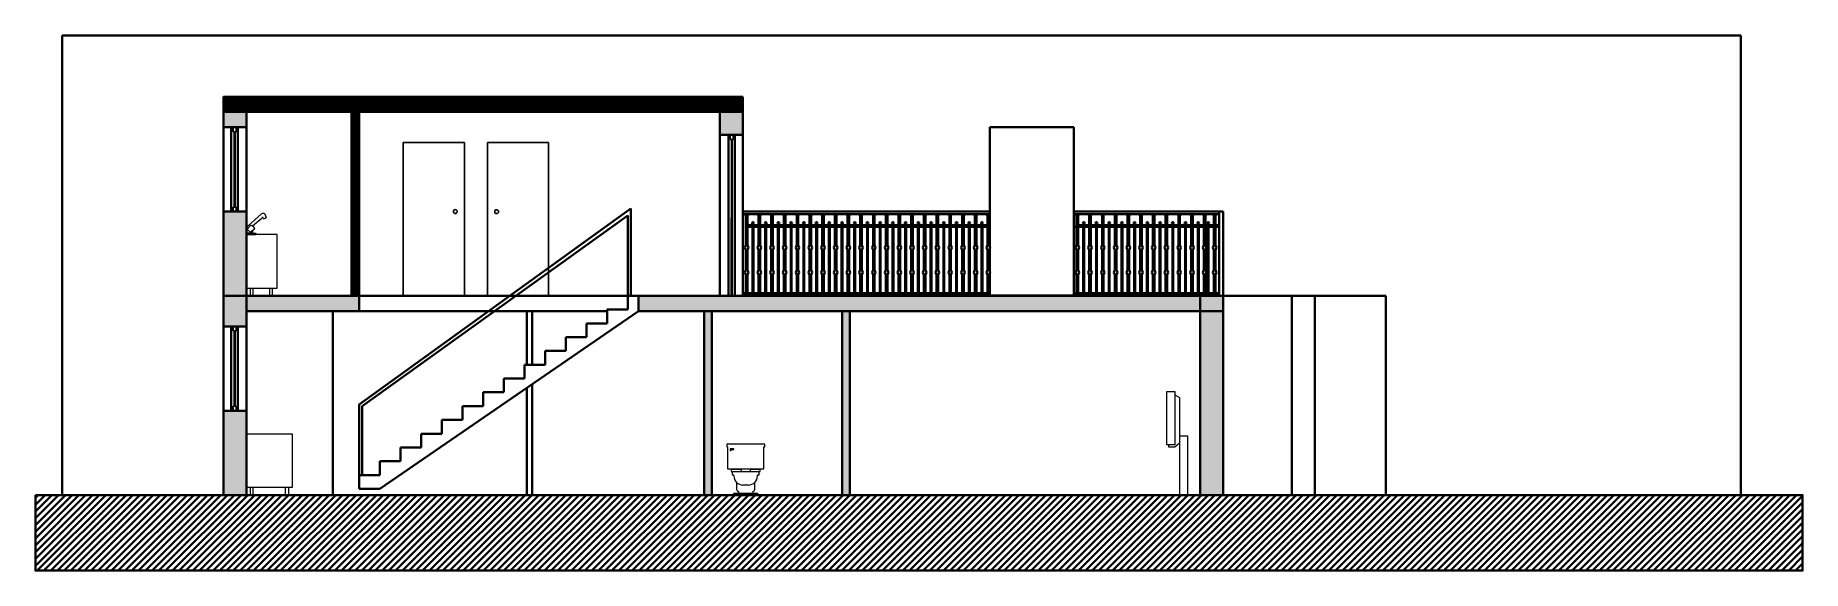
# Model space of a CAD drawing. Header units: inches. Extents: x -422522 to 22891, y -2973 to 414515.
# Drawn here: x 19571 to 21881, y 8225 to 8923 of the extents above; entities that cross this region are included whole.
import ezdxf

# ---------------------------------------------------------------- set-up
doc = ezdxf.new("R2010")
doc.units = ezdxf.units.IN
doc.header["$MEASUREMENT"] = 0
doc.layers.get('0').update_dxf_attribs({"lineweight": 40})
doc.layers.add('ARREDAMENTO', color=8, linetype='Continuous', lineweight=13)
doc.layers.add('INFISSI', color=4, linetype='Continuous')
doc.layers.add('ringhiera', color=251, linetype='Continuous')
doc.styles.add('ARCH', font='txt')

# ---------------------------------------------------------------- blocks, each defined once
blk = doc.blocks.new('15FTOI06')
for p, q in [((10.5, 28), (-10.5, 28)), ((-10.5, 28), (-10.5, 26.5)), ((-10.5, 26.5), (-10, 26.5)), ((-10, 26.5), (-10, 14.5)), ((-8.5, 25.5), (-8.5, 24.5)), ((-6.5, 25.5), (-8.5, 25.5)), ((-8.5, 24.5), (-8, 24.5)), ((-8, 24.5), (-8, 25)), ((-8, 25), (-6.5, 25)), ((-6.5, 25), (-6.5, 25.5)), ((10, 14.5), (10, 26.5)), ((10, 26.5), (10.5, 26.5)), ((10.5, 26.5), (10.5, 28)), ((-10, 14.5), (10, 14.5)), ((-8, 14), (-8, 13)), ((-2.5, 14), (-8, 14)), ((-8, 13), (8, 13)), ((-7.5, 13), (-7.5, 11.5)), ((-6.5, 11), (-7, 11)), ((-6.5, 10.5), (-6.5, 11)), ((-2.5, 14), (-2.5, 13)), ((8, 14), (2.5, 14)), ((2.5, 14), (2.5, 13)), ((6.5, 10.5), (6.5, 11)), ((7, 11), (6.5, 11)), ((7.5, 11.5), (7.5, 13)), ((8, 13), (8, 14)), ((-6.5, 0), (-6.5, 1)), ((-6.5, 1), (6.5, 1)), ((-5, 6.93), (-5, 3)), ((-4, 2), (-4, 1)), ((1.5, 5.5), (-1.5, 5.5)), ((4, 2), (4, 1)), ((5, 3), (5, 6.93)), ((6.5, 1), (6.5, 0))]:
    blk.add_line(p, q)
for centre, radius, start, end in [((-7, 11.5), 0.5, 180, 270), ((-1.5, 10.5), 5, 180, 270), ((1.5, 10.5), 5, 270, 0), ((7, 11.5), 0.5, 270, 0), ((-4, 3), 1, 180, 270), ((4, 3), 1, 270, 0)]:
    blk.add_arc(centre, radius, start, end)
at = {"style": 'ARCH', "flags": 3}
blk.add_attdef('ITEM', (-10.5, -9), '', height=6, dxfattribs=at)
blk = doc.blocks.new('7-rob-elev')
for p, q in [((19.9, 26.9), (2.3, 11.4)), ((24.7, 25.6), (26, 21.8)), ((0, 8), (0, 2)), ((0, 2), (0, 0)), ((8.4, 2), (0, 2)), ((0, 0), (12.5, 0)), ((1, 7.1), (5.7, 12.3)), ((1, 10.3), (2.3, 11.4)), ((1, 7.1), (4.9, 3.1)), ((4.9, 3.1), (10.6, 7.4)), ((5.7, 12.3), (8.3, 11.1)), ((8, 11.2), (20.4, 22)), ((8.3, 11.1), (10.2, 8.7)), ((8.4, 2), (8.3, 5.7)), ((8.4, 2), (12.5, 2)), ((10.2, 8.7), (10.6, 7.4)), ((12.5, 2), (12.5, 0)), ((22, 21.6), (22.5, 20.5)), ((22.5, 20.5), (26, 21.8))]:
    blk.add_line(p, q)
for centre, radius, start, end in [((21.9, 24.6), 3, 19.115, 131.3547), ((3, 8), 3, 131.4831, 180), ((21.1, 21.3), 1, 21.5008, 131.0519)]:
    blk.add_arc(centre, radius, start, end)
blk = doc.blocks.new('scale')
for p, q in [((20333.1, 8697.5), (19978.1, 8441.5)), ((20329.1, 8688.5), (19982.1, 8439.4)), ((20329.1, 8583.5), (20329.1, 8688.5)), ((20333.1, 8583.5), (20333.1, 8697.5)), ((20329.1, 8583.5), (20329.1, 8565.5)), ((20343.1, 8583.5), (20343.1, 8563.5)), ((20005.1, 8331.5), (20343.1, 8563.5)), ((20302.1, 8547.5), (20275.1, 8547.5)), ((20275.1, 8547.5), (20275.1, 8529.5)), ((20329.1, 8565.5), (20302.1, 8565.5)), ((20302.1, 8565.5), (20302.1, 8547.5)), ((20275.1, 8529.5), (20248.1, 8529.5)), ((20248.1, 8529.5), (20248.1, 8511.5)), ((20248.1, 8511.5), (20221.1, 8511.5)), ((20221.1, 8511.5), (20221.1, 8493.5)), ((20221.1, 8493.5), (20194.1, 8493.5)), ((20194.1, 8493.5), (20194.1, 8475.5)), ((20167.1, 8457.5), (20140.1, 8457.5)), ((20140.1, 8457.5), (20140.1, 8439.5)), ((20194.1, 8475.5), (20167.1, 8475.5)), ((20167.1, 8475.5), (20167.1, 8457.5)), ((19978.1, 8331.5), (19978.1, 8441.5)), ((19982.1, 8349.5), (19982.1, 8439.4)), ((20140.1, 8439.5), (20113.1, 8439.5)), ((20113.1, 8439.5), (20113.1, 8421.5)), ((20113.1, 8421.5), (20086.1, 8421.5)), ((20086.1, 8421.5), (20086.1, 8403.5)), ((20059.1, 8385.5), (20032.1, 8385.5)), ((20032.1, 8385.5), (20032.1, 8367.5)), ((20086.1, 8403.5), (20059.1, 8403.5)), ((20059.1, 8403.5), (20059.1, 8385.5)), ((20032.1, 8367.5), (20005.1, 8367.5)), ((20005.1, 8367.5), (20005.1, 8349.5)), ((20005.1, 8349.5), (19978.1, 8349.5)), ((19978.1, 8349.5), (19978.1, 8331.5)), ((19978.1, 8331.5), (20005.1, 8331.5))]:
    blk.add_line(p, q)

msp = doc.modelspace()

# ---------------------------------------------------------------- hatches: boundary and pattern name
h = msp.add_hatch()
h.set_pattern_fill('ANSI31', color=0)
h.paths.add_polyline_path([(20496.04899, 8843.45583), (19817.32714, 8843.45583), (19817.32714, 8823.45583), (20496.04899, 8823.45583)])
h.paths.add_polyline_path([(19994.78444, 8823.45583), (19984.78444, 8823.45583), (19984.78444, 8583.45583), (19994.78444, 8583.45583)])
h = msp.add_hatch(color=0)
h.dxf.hatch_style = 1
h.paths.add_polyline_path([(20496.04899, 8823.45583), (20466.04899, 8823.45583), (20466.04899, 8793.45583), (20496.04899, 8793.45583)])
h.paths.add_polyline_path([(19847.32714, 8693.45583), (19817.32714, 8693.45583), (19817.32714, 8583.45583), (19847.32714, 8583.45583), (19847.32714, 8593.45583)])
h.paths.add_polyline_path([(19847.32714, 8823.45583), (19817.32714, 8823.45583), (19817.32714, 8803.45583), (19847.32714, 8803.45583)])
h.paths.add_polyline_path([(19847.32714, 8583.45583), (19817.32714, 8583.45583), (19817.32714, 8543.45583), (19847.32714, 8543.45583)])
h.paths.add_polyline_path([(19847.32714, 8433.45583), (19817.32714, 8433.45583), (19817.32714, 8323.45583), (19847.32714, 8323.45583)])
h = msp.add_hatch(color=0)
h.dxf.hatch_style = 1
h.paths.add_polyline_path([(19994.78444, 8583.45583), (19984.78444, 8583.45583), (19978.10294, 8583.45583), (19847.32714, 8583.45583), (19847.32714, 8563.45583), (19994.78444, 8563.45583)])
h.paths.add_polyline_path([(21093.88173, 8583.45583), (20359.7655, 8583.45583), (20359.7655, 8563.45583), (21093.88173, 8563.45583)])
h.paths.add_polyline_path([(20455.62688, 8563.45583), (20445.6829, 8563.45583), (20445.6829, 8323.45583), (20455.62688, 8323.45583)])
h.paths.add_polyline_path([(20635.81155, 8563.45583), (20625.86758, 8563.45583), (20625.86758, 8323.45583), (20635.81155, 8323.45583)])
h.paths.add_polyline_path([(21123.88173, 8583.45583), (21093.88173, 8583.45583), (21093.88173, 8563.45583), (21123.88173, 8563.45583)])
h.paths.add_polyline_path([(21123.88173, 8563.45583), (21093.88173, 8563.45583), (21093.88173, 8323.45583), (21123.88173, 8323.45583)])
h = msp.add_hatch()
h.set_pattern_fill('ANSI31', color=0, scale=50)
h.paths.add_polyline_path([(21881.32327, 8323.45583), (19571.44787, 8323.45583), (19571.44787, 8224.77064), (21881.32327, 8224.77064)])

# ---------------------------------------------------------------- linework, layer by layer
for p, q in [((19606.36491, 8323.45583), (19606.36491, 8923.45583)), ((19606.36491, 8923.45583), (21800.45851, 8923.45583)), ((21800.45851, 8923.45583), (21800.45851, 8323.45583)), ((19817.32714, 8823.45583), (19817.32714, 8843.45583)), ((19817.32714, 8843.45583), (20496.04899, 8843.45583)), ((20496.04899, 8843.45583), (20496.04899, 8823.45583)), ((19817.32714, 8323.45583), (19817.32714, 8823.45583)), ((19817.32714, 8583.45583), (19817.32714, 8823.45583)), ((19817.32714, 8823.45583), (20496.04899, 8823.45583)), ((19817.32714, 8693.45583), (19817.32714, 8803.45583)), ((19817.32714, 8803.45583), (19847.32714, 8803.45583)), ((19847.32714, 8323.45583), (19847.32714, 8823.45583)), ((19984.78444, 8583.45583), (19984.78444, 8823.45583)), ((19994.78444, 8583.45583), (19994.78444, 8823.45583)), ((20466.04899, 8823.45583), (20466.04899, 8583.45583)), ((20496.04899, 8583.65471), (20496.04899, 8823.45583)), ((20819.08708, 8693.6366), (20819.08708, 8803.6366)), ((20819.08708, 8803.6366), (20928.84721, 8803.6366)), ((20928.84721, 8693.65471), (20928.84721, 8803.6366)), ((20466.04899, 8583.45583), (20466.04899, 8793.45583)), ((20466.04899, 8793.45583), (20496.04899, 8793.45583)), ((20481.04899, 8793.45583), (20476.04899, 8793.45583)), ((19847.32714, 8693.45583), (19817.32714, 8693.45583)), ((19847.32714, 8583.45583), (19847.32714, 8693.45583)), ((20496.04899, 8583.65471), (20496.04899, 8693.65471)), ((20819.08708, 8693.6546), (20496.04899, 8693.6546)), ((20819.3666, 8690.03687), (20496.04899, 8690.03687)), ((20499.9837, 8688.29216), (20499.9837, 8649.69799)), ((20502.14109, 8688.29216), (20502.14109, 8649.69799)), ((20516.61201, 8688.29216), (20516.61201, 8649.69799)), ((20518.76941, 8688.29216), (20518.76941, 8649.69799)), ((20533.24033, 8688.29216), (20533.24033, 8649.69799)), ((20535.39772, 8688.29216), (20535.39772, 8649.69799)), ((20549.86864, 8688.29216), (20549.86864, 8649.69799)), ((20552.02604, 8688.29216), (20552.02604, 8649.69799)), ((20566.49696, 8688.29216), (20566.49696, 8649.69799)), ((20568.65435, 8688.29216), (20568.65435, 8649.69799)), ((20583.12527, 8688.29216), (20583.12527, 8649.69799)), ((20585.28267, 8688.29216), (20585.28267, 8649.69799)), ((20599.75359, 8688.29216), (20599.75359, 8649.69799)), ((20601.91099, 8688.29216), (20601.91099, 8649.69799)), ((20616.3819, 8688.29216), (20616.3819, 8649.69799)), ((20618.5393, 8688.29216), (20618.5393, 8649.69799)), ((20633.01022, 8688.29216), (20633.01022, 8649.69799)), ((20635.16762, 8688.29216), (20635.16762, 8649.69799)), ((20649.63853, 8688.29216), (20649.63853, 8649.69799)), ((20651.79593, 8688.29216), (20651.79593, 8649.69799)), ((20666.26685, 8688.29216), (20666.26685, 8649.69799)), ((20668.42425, 8688.29216), (20668.42425, 8649.69799)), ((20682.89516, 8688.29216), (20682.89516, 8649.69799)), ((20685.05256, 8688.29216), (20685.05256, 8649.69799)), ((20699.52348, 8688.29216), (20699.52348, 8649.69799)), ((20701.68088, 8688.29216), (20701.68088, 8649.69799)), ((20716.15179, 8688.29216), (20716.15179, 8649.69799)), ((20716.15179, 8688.29216), (20716.15179, 8649.69799)), ((20718.30919, 8688.29216), (20718.30919, 8649.69799)), ((20718.30919, 8688.29216), (20718.30919, 8649.69799)), ((20732.78011, 8688.29216), (20732.78011, 8649.69799)), ((20734.93751, 8688.29216), (20734.93751, 8649.69799)), ((20749.40842, 8688.29216), (20749.40842, 8649.69799)), ((20751.56582, 8688.29216), (20751.56582, 8649.69799)), ((20766.03674, 8688.29216), (20766.03674, 8649.69799)), ((20768.19414, 8688.29216), (20768.19414, 8649.69799)), ((20782.66505, 8688.29216), (20782.66505, 8649.69799)), ((20784.82245, 8688.29216), (20784.82245, 8649.69799)), ((20799.29337, 8688.29216), (20799.29337, 8649.69799)), ((20801.45077, 8688.29216), (20801.45077, 8649.69799)), ((20815.92168, 8688.29216), (20815.92168, 8649.69799)), ((20818.07908, 8688.29216), (20818.07908, 8649.69799)), ((20819.08708, 8693.6366), (20819.08708, 8583.45583)), ((20928.84721, 8693.65471), (20928.84721, 8583.45583)), ((20928.84721, 8693.65471), (21053.88813, 8693.65471)), ((21118.78173, 8693.6546), (20928.84721, 8693.6546)), ((21118.78173, 8690.03687), (20928.84721, 8690.03687)), ((20932.31989, 8688.29216), (20932.31989, 8649.69799)), ((20934.47729, 8688.29216), (20934.47729, 8649.69799)), ((20948.94821, 8688.29216), (20948.94821, 8649.69799)), ((20951.1056, 8688.29216), (20951.1056, 8649.69799)), ((20965.57652, 8688.29216), (20965.57652, 8649.69799)), ((20965.57652, 8688.29216), (20965.57652, 8649.69799)), ((20967.73392, 8688.29216), (20967.73392, 8649.69799)), ((20967.73392, 8688.29216), (20967.73392, 8649.69799)), ((20982.20484, 8688.29216), (20982.20484, 8649.69799)), ((20984.36223, 8688.29216), (20984.36223, 8649.69799)), ((20998.83315, 8688.29216), (20998.83315, 8649.69799)), ((21000.99055, 8688.29216), (21000.99055, 8649.69799)), ((21015.46147, 8688.29216), (21015.46147, 8649.69799)), ((21017.61887, 8688.29216), (21017.61887, 8649.69799)), ((21032.08978, 8688.29216), (21032.08978, 8649.69799)), ((21032.08978, 8688.29216), (21032.08978, 8649.69799)), ((21034.24718, 8688.29216), (21034.24718, 8649.69799)), ((21034.24718, 8688.29216), (21034.24718, 8649.69799)), ((21048.7181, 8688.29216), (21048.7181, 8649.69799)), ((21048.7181, 8688.29216), (21048.7181, 8649.69799)), ((21050.8755, 8688.29216), (21050.8755, 8649.69799)), ((21050.8755, 8688.29216), (21050.8755, 8649.69799)), ((21065.34641, 8688.29216), (21065.34641, 8649.69799)), ((21067.50381, 8688.29216), (21067.50381, 8649.69799)), ((21081.97473, 8688.29216), (21081.97473, 8649.69799)), ((21084.13213, 8688.29216), (21084.13213, 8649.69799)), ((21098.60304, 8688.29216), (21098.60304, 8649.69799)), ((21100.76044, 8688.29216), (21100.76044, 8649.69799)), ((21111.59996, 8688.29216), (21111.59996, 8649.69799)), ((21113.75736, 8688.29216), (21113.75736, 8649.69799)), ((21123.88173, 8693.65471), (21118.78173, 8693.65471)), ((21118.78173, 8693.65471), (21118.78173, 8583.45583)), ((21123.88173, 8693.65471), (21123.88173, 8583.45583)), ((20516.61201, 8675.56595), (20502.14109, 8675.56595)), ((20516.61201, 8673.75709), (20502.14109, 8673.75709)), ((20508.78513, 8676.65197), (20508.78513, 8677.43442)), ((20508.78513, 8586.81693), (20508.78513, 8673.75709)), ((20509.96798, 8676.65197), (20509.96798, 8677.43442)), ((20509.96798, 8586.81693), (20509.96798, 8673.75709)), ((20533.24033, 8675.56595), (20518.76941, 8675.56595)), ((20533.24033, 8673.75709), (20518.76941, 8673.75709)), ((20525.41344, 8676.65197), (20525.41344, 8677.43442)), ((20525.41344, 8586.81693), (20525.41344, 8673.75709)), ((20526.59629, 8676.65197), (20526.59629, 8677.43442)), ((20526.59629, 8586.81693), (20526.59629, 8673.75709)), ((20549.86864, 8675.56595), (20535.39772, 8675.56595)), ((20549.86864, 8673.75709), (20535.39772, 8673.75709)), ((20542.04176, 8676.65197), (20542.04176, 8677.43442)), ((20542.04176, 8586.81693), (20542.04176, 8673.75709)), ((20543.22461, 8676.65197), (20543.22461, 8677.43442)), ((20543.22461, 8586.81693), (20543.22461, 8673.75709)), ((20566.49696, 8675.56595), (20552.02604, 8675.56595)), ((20566.49696, 8673.75709), (20552.02604, 8673.75709)), ((20558.67007, 8676.65197), (20558.67007, 8677.43442)), ((20558.67007, 8586.81693), (20558.67007, 8673.75709)), ((20559.85292, 8676.65197), (20559.85292, 8677.43442)), ((20559.85292, 8586.81693), (20559.85292, 8673.75709)), ((20583.12527, 8675.56595), (20568.65435, 8675.56595)), ((20583.12527, 8673.75709), (20568.65435, 8673.75709)), ((20575.29839, 8676.65197), (20575.29839, 8677.43442)), ((20575.29839, 8586.81693), (20575.29839, 8673.75709)), ((20576.48124, 8676.65197), (20576.48124, 8677.43442)), ((20576.48124, 8586.81693), (20576.48124, 8673.75709)), ((20599.75359, 8675.56595), (20585.28267, 8675.56595)), ((20599.75359, 8673.75709), (20585.28267, 8673.75709)), ((20591.92671, 8676.65197), (20591.92671, 8677.43442)), ((20591.92671, 8586.81693), (20591.92671, 8673.75709)), ((20593.10955, 8676.65197), (20593.10955, 8677.43442)), ((20593.10955, 8586.81693), (20593.10955, 8673.75709)), ((20616.3819, 8675.56595), (20601.91099, 8675.56595)), ((20616.3819, 8673.75709), (20601.91099, 8673.75709)), ((20608.55502, 8676.65197), (20608.55502, 8677.43442)), ((20608.55502, 8586.81693), (20608.55502, 8673.75709)), ((20609.73787, 8676.65197), (20609.73787, 8677.43442)), ((20609.73787, 8586.81693), (20609.73787, 8673.75709)), ((20633.01022, 8675.56595), (20618.5393, 8675.56595)), ((20633.01022, 8673.75709), (20618.5393, 8673.75709)), ((20625.18334, 8676.65197), (20625.18334, 8677.43442)), ((20625.18334, 8586.81693), (20625.18334, 8673.75709)), ((20626.36618, 8676.65197), (20626.36618, 8677.43442)), ((20626.36618, 8586.81693), (20626.36618, 8673.75709)), ((20649.63853, 8675.56595), (20635.16762, 8675.56595)), ((20649.63853, 8673.75709), (20635.16762, 8673.75709)), ((20641.81165, 8676.65197), (20641.81165, 8677.43442)), ((20641.81165, 8586.81693), (20641.81165, 8673.75709)), ((20642.9945, 8676.65197), (20642.9945, 8677.43442)), ((20642.9945, 8586.81693), (20642.9945, 8673.75709)), ((20666.26685, 8675.56595), (20651.79593, 8675.56595)), ((20666.26685, 8673.75709), (20651.79593, 8673.75709)), ((20658.43997, 8676.65197), (20658.43997, 8677.43442)), ((20658.43997, 8586.81693), (20658.43997, 8673.75709)), ((20659.62281, 8676.65197), (20659.62281, 8677.43442)), ((20659.62281, 8586.81693), (20659.62281, 8673.75709)), ((20682.89516, 8675.56595), (20668.42425, 8675.56595)), ((20682.89516, 8673.75709), (20668.42425, 8673.75709)), ((20675.06828, 8676.65197), (20675.06828, 8677.43442)), ((20675.06828, 8586.81693), (20675.06828, 8673.75709)), ((20676.25113, 8676.65197), (20676.25113, 8677.43442)), ((20676.25113, 8586.81693), (20676.25113, 8673.75709)), ((20699.52348, 8675.56595), (20685.05256, 8675.56595)), ((20699.52348, 8673.75709), (20685.05256, 8673.75709)), ((20691.6966, 8676.65197), (20691.6966, 8677.43442)), ((20691.6966, 8586.81693), (20691.6966, 8673.75709)), ((20692.87944, 8676.65197), (20692.87944, 8677.43442)), ((20692.87944, 8586.81693), (20692.87944, 8673.75709)), ((20716.15179, 8675.56595), (20701.68088, 8675.56595)), ((20716.15179, 8673.75709), (20701.68088, 8673.75709)), ((20708.32491, 8676.65197), (20708.32491, 8677.43442)), ((20708.32491, 8586.81693), (20708.32491, 8673.75709)), ((20709.50776, 8676.65197), (20709.50776, 8677.43442)), ((20709.50776, 8586.81693), (20709.50776, 8673.75709)), ((20732.78011, 8675.56595), (20718.30919, 8675.56595)), ((20732.78011, 8673.75709), (20718.30919, 8673.75709)), ((20724.95323, 8676.65197), (20724.95323, 8677.43442)), ((20724.95323, 8586.81693), (20724.95323, 8673.75709)), ((20726.13607, 8676.65197), (20726.13607, 8677.43442)), ((20726.13607, 8586.81693), (20726.13607, 8673.75709)), ((20749.40842, 8675.56595), (20734.93751, 8675.56595)), ((20749.40842, 8673.75709), (20734.93751, 8673.75709)), ((20741.58154, 8676.65197), (20741.58154, 8677.43442)), ((20741.58154, 8586.81693), (20741.58154, 8673.75709)), ((20742.76439, 8676.65197), (20742.76439, 8677.43442)), ((20742.76439, 8586.81693), (20742.76439, 8673.75709)), ((20766.03674, 8675.56595), (20751.56582, 8675.56595)), ((20766.03674, 8673.75709), (20751.56582, 8673.75709)), ((20758.20986, 8676.65197), (20758.20986, 8677.43442)), ((20758.20986, 8586.81693), (20758.20986, 8673.75709)), ((20759.3927, 8676.65197), (20759.3927, 8677.43442)), ((20759.3927, 8586.81693), (20759.3927, 8673.75709)), ((20782.66505, 8675.56595), (20768.19414, 8675.56595)), ((20782.66505, 8673.75709), (20768.19414, 8673.75709)), ((20774.83817, 8676.65197), (20774.83817, 8677.43442)), ((20774.83817, 8586.81693), (20774.83817, 8673.75709)), ((20776.02102, 8676.65197), (20776.02102, 8677.43442)), ((20776.02102, 8586.81693), (20776.02102, 8673.75709)), ((20799.29337, 8675.56595), (20784.82245, 8675.56595)), ((20799.29337, 8673.75709), (20784.82245, 8673.75709)), ((20791.46649, 8676.65197), (20791.46649, 8677.43442)), ((20791.46649, 8586.81693), (20791.46649, 8673.75709)), ((20792.64933, 8676.65197), (20792.64933, 8677.43442)), ((20792.64933, 8586.81693), (20792.64933, 8673.75709)), ((20815.92168, 8675.56595), (20801.45077, 8675.56595)), ((20815.92168, 8673.75709), (20801.45077, 8673.75709)), ((20808.0948, 8676.65197), (20808.0948, 8677.43442)), ((20808.0948, 8586.81693), (20808.0948, 8673.75709)), ((20809.27765, 8676.65197), (20809.27765, 8677.43442)), ((20809.27765, 8586.81693), (20809.27765, 8673.75709)), ((20819.08708, 8675.56595), (20818.07908, 8675.56595)), ((20819.08708, 8673.75709), (20818.07908, 8673.75709)), ((20932.31989, 8673.75709), (20928.84721, 8673.75709)), ((20948.94821, 8675.56595), (20934.47729, 8675.56595)), ((20948.94821, 8673.75709), (20934.47729, 8673.75709)), ((20941.12132, 8676.65197), (20941.12132, 8677.43442)), ((20941.12132, 8586.81693), (20941.12132, 8673.75709)), ((20942.30417, 8676.65197), (20942.30417, 8677.43442)), ((20942.30417, 8586.81693), (20942.30417, 8673.75709)), ((20965.57652, 8675.56595), (20951.1056, 8675.56595)), ((20965.57652, 8673.75709), (20951.1056, 8673.75709)), ((20957.74964, 8676.65197), (20957.74964, 8677.43442)), ((20957.74964, 8586.81693), (20957.74964, 8673.75709)), ((20958.93249, 8676.65197), (20958.93249, 8677.43442)), ((20958.93249, 8586.81693), (20958.93249, 8673.75709)), ((20982.20484, 8675.56595), (20967.73392, 8675.56595)), ((20982.20484, 8673.75709), (20967.73392, 8673.75709)), ((20974.37795, 8676.65197), (20974.37795, 8677.43442)), ((20974.37795, 8586.81693), (20974.37795, 8673.75709)), ((20975.5608, 8676.65197), (20975.5608, 8677.43442)), ((20975.5608, 8586.81693), (20975.5608, 8673.75709)), ((20998.83315, 8675.56595), (20984.36223, 8675.56595)), ((20998.83315, 8673.75709), (20984.36223, 8673.75709)), ((20991.00627, 8676.65197), (20991.00627, 8677.43442)), ((20991.00627, 8586.81693), (20991.00627, 8673.75709)), ((20992.18912, 8676.65197), (20992.18912, 8677.43442)), ((20992.18912, 8586.81693), (20992.18912, 8673.75709)), ((21015.46147, 8675.56595), (21000.99055, 8675.56595)), ((21015.46147, 8673.75709), (21000.99055, 8673.75709)), ((21007.63459, 8676.65197), (21007.63459, 8677.43442)), ((21007.63459, 8586.81693), (21007.63459, 8673.75709)), ((21008.81743, 8676.65197), (21008.81743, 8677.43442)), ((21008.81743, 8586.81693), (21008.81743, 8673.75709)), ((21032.08978, 8675.56595), (21017.61887, 8675.56595)), ((21032.08978, 8673.75709), (21017.61887, 8673.75709)), ((21024.2629, 8676.65197), (21024.2629, 8677.43442)), ((21024.2629, 8586.81693), (21024.2629, 8673.75709)), ((21025.44575, 8676.65197), (21025.44575, 8677.43442)), ((21025.44575, 8586.81693), (21025.44575, 8673.75709)), ((21048.7181, 8675.56595), (21034.24718, 8675.56595)), ((21048.7181, 8675.56595), (21034.24718, 8675.56595)), ((21048.7181, 8673.75709), (21034.24718, 8673.75709)), ((21048.7181, 8673.75709), (21034.24718, 8673.75709)), ((21040.89122, 8676.65197), (21040.89122, 8677.43442)), ((21040.89122, 8676.65197), (21040.89122, 8677.43442)), ((21040.89122, 8586.81693), (21040.89122, 8673.75709)), ((21040.89122, 8586.81693), (21040.89122, 8673.75709)), ((21042.07406, 8676.65197), (21042.07406, 8677.43442)), ((21042.07406, 8676.65197), (21042.07406, 8677.43442)), ((21042.07406, 8586.81693), (21042.07406, 8673.75709)), ((21042.07406, 8586.81693), (21042.07406, 8673.75709)), ((21053.88813, 8675.56595), (21050.8755, 8675.56595)), ((21065.34641, 8675.56595), (21050.8755, 8675.56595)), ((21053.88813, 8673.75709), (21050.8755, 8673.75709)), ((21065.34641, 8673.75709), (21050.8755, 8673.75709)), ((21057.51953, 8676.65197), (21057.51953, 8677.43442)), ((21057.51953, 8586.81693), (21057.51953, 8673.75709)), ((21058.70238, 8676.65197), (21058.70238, 8677.43442)), ((21058.70238, 8586.81693), (21058.70238, 8673.75709)), ((21081.97473, 8675.56595), (21067.50381, 8675.56595)), ((21081.97473, 8673.75709), (21067.50381, 8673.75709)), ((21074.14785, 8676.65197), (21074.14785, 8677.43442)), ((21074.14785, 8586.81693), (21074.14785, 8673.75709)), ((21075.33069, 8676.65197), (21075.33069, 8677.43442)), ((21075.33069, 8586.81693), (21075.33069, 8673.75709)), ((21098.60304, 8675.56595), (21084.13213, 8675.56595)), ((21098.60304, 8673.75709), (21084.13213, 8673.75709)), ((21090.77616, 8676.65197), (21090.77616, 8677.43442)), ((21090.77616, 8586.81693), (21090.77616, 8673.75709)), ((21091.95901, 8676.65197), (21091.95901, 8677.43442)), ((21091.95901, 8586.81693), (21091.95901, 8673.75709)), ((21111.59996, 8675.56595), (21100.76044, 8675.56595)), ((21111.59996, 8673.75709), (21100.76044, 8673.75709)), ((21103.77308, 8586.81693), (21103.77308, 8673.75709)), ((21103.83432, 8676.65197), (21103.83432, 8677.43442)), ((21104.95592, 8586.81693), (21104.95592, 8673.75709)), ((21105.01717, 8676.65197), (21105.01717, 8677.43442)), ((21118.78173, 8675.56595), (21113.75736, 8675.56595)), ((21118.78173, 8673.75709), (21113.75736, 8673.75709)), ((20498.68145, 8646.50946), (20499.9837, 8649.69799)), ((20499.9837, 8642.96716), (20498.68145, 8646.50946)), ((20499.9837, 8642.96716), (20499.9837, 8617.60686)), ((20503.44334, 8646.50946), (20502.14109, 8649.69799)), ((20502.14109, 8642.96716), (20503.44334, 8646.50946)), ((20502.14109, 8642.96716), (20502.14109, 8617.60686)), ((20515.30976, 8646.50946), (20516.61201, 8649.69799)), ((20516.61201, 8642.96716), (20515.30976, 8646.50946)), ((20516.61201, 8642.96716), (20516.61201, 8617.60686)), ((20520.07166, 8646.50946), (20518.76941, 8649.69799)), ((20518.76941, 8642.96716), (20520.07166, 8646.50946)), ((20518.76941, 8642.96716), (20518.76941, 8617.60686)), ((20531.93808, 8646.50946), (20533.24033, 8649.69799)), ((20533.24033, 8642.96716), (20531.93808, 8646.50946)), ((20533.24033, 8642.96716), (20533.24033, 8617.60686)), ((20536.69997, 8646.50946), (20535.39772, 8649.69799)), ((20535.39772, 8642.96716), (20536.69997, 8646.50946)), ((20535.39772, 8642.96716), (20535.39772, 8617.60686)), ((20548.56639, 8646.50946), (20549.86864, 8649.69799)), ((20549.86864, 8642.96716), (20548.56639, 8646.50946)), ((20549.86864, 8642.96716), (20549.86864, 8617.60686)), ((20553.32829, 8646.50946), (20552.02604, 8649.69799)), ((20552.02604, 8642.96716), (20553.32829, 8646.50946)), ((20552.02604, 8642.96716), (20552.02604, 8617.60686)), ((20565.19471, 8646.50946), (20566.49696, 8649.69799)), ((20566.49696, 8642.96716), (20565.19471, 8646.50946)), ((20566.49696, 8642.96716), (20566.49696, 8617.60686)), ((20569.9566, 8646.50946), (20568.65435, 8649.69799)), ((20568.65435, 8642.96716), (20569.9566, 8646.50946)), ((20568.65435, 8642.96716), (20568.65435, 8617.60686)), ((20581.82302, 8646.50946), (20583.12527, 8649.69799)), ((20583.12527, 8642.96716), (20581.82302, 8646.50946)), ((20583.12527, 8642.96716), (20583.12527, 8617.60686)), ((20586.58492, 8646.50946), (20585.28267, 8649.69799)), ((20585.28267, 8642.96716), (20586.58492, 8646.50946)), ((20585.28267, 8642.96716), (20585.28267, 8617.60686)), ((20598.45134, 8646.50946), (20599.75359, 8649.69799)), ((20599.75359, 8642.96716), (20598.45134, 8646.50946)), ((20599.75359, 8642.96716), (20599.75359, 8617.60686)), ((20603.21323, 8646.50946), (20601.91099, 8649.69799)), ((20601.91099, 8642.96716), (20603.21323, 8646.50946)), ((20601.91099, 8642.96716), (20601.91099, 8617.60686)), ((20615.07965, 8646.50946), (20616.3819, 8649.69799)), ((20616.3819, 8642.96716), (20615.07965, 8646.50946)), ((20616.3819, 8642.96716), (20616.3819, 8617.60686)), ((20619.84155, 8646.50946), (20618.5393, 8649.69799)), ((20618.5393, 8642.96716), (20619.84155, 8646.50946)), ((20618.5393, 8642.96716), (20618.5393, 8617.60686)), ((20631.70797, 8646.50946), (20633.01022, 8649.69799)), ((20633.01022, 8642.96716), (20631.70797, 8646.50946)), ((20633.01022, 8642.96716), (20633.01022, 8617.60686)), ((20636.46986, 8646.50946), (20635.16762, 8649.69799)), ((20635.16762, 8642.96716), (20636.46986, 8646.50946)), ((20635.16762, 8642.96716), (20635.16762, 8617.60686)), ((20648.33628, 8646.50946), (20649.63853, 8649.69799)), ((20649.63853, 8642.96716), (20648.33628, 8646.50946)), ((20649.63853, 8642.96716), (20649.63853, 8617.60686)), ((20653.09818, 8646.50946), (20651.79593, 8649.69799)), ((20651.79593, 8642.96716), (20653.09818, 8646.50946)), ((20651.79593, 8642.96716), (20651.79593, 8617.60686)), ((20664.9646, 8646.50946), (20666.26685, 8649.69799)), ((20666.26685, 8642.96716), (20664.9646, 8646.50946)), ((20666.26685, 8642.96716), (20666.26685, 8617.60686)), ((20669.72649, 8646.50946), (20668.42425, 8649.69799)), ((20668.42425, 8642.96716), (20669.72649, 8646.50946)), ((20668.42425, 8642.96716), (20668.42425, 8617.60686)), ((20681.59291, 8646.50946), (20682.89516, 8649.69799)), ((20682.89516, 8642.96716), (20681.59291, 8646.50946)), ((20682.89516, 8642.96716), (20682.89516, 8617.60686)), ((20686.35481, 8646.50946), (20685.05256, 8649.69799)), ((20685.05256, 8642.96716), (20686.35481, 8646.50946)), ((20685.05256, 8642.96716), (20685.05256, 8617.60686)), ((20698.22123, 8646.50946), (20699.52348, 8649.69799)), ((20699.52348, 8642.96716), (20698.22123, 8646.50946)), ((20699.52348, 8642.96716), (20699.52348, 8617.60686)), ((20702.98312, 8646.50946), (20701.68088, 8649.69799)), ((20701.68088, 8642.96716), (20702.98312, 8646.50946)), ((20701.68088, 8642.96716), (20701.68088, 8617.60686)), ((20714.84954, 8646.50946), (20716.15179, 8649.69799)), ((20714.84954, 8646.50946), (20716.15179, 8649.69799)), ((20716.15179, 8642.96716), (20714.84954, 8646.50946)), ((20716.15179, 8642.96716), (20714.84954, 8646.50946)), ((20716.15179, 8642.96716), (20716.15179, 8617.60686)), ((20716.15179, 8642.96716), (20716.15179, 8617.60686)), ((20719.61144, 8646.50946), (20718.30919, 8649.69799)), ((20719.61144, 8646.50946), (20718.30919, 8649.69799)), ((20718.30919, 8642.96716), (20719.61144, 8646.50946)), ((20718.30919, 8642.96716), (20719.61144, 8646.50946)), ((20718.30919, 8642.96716), (20718.30919, 8617.60686)), ((20718.30919, 8642.96716), (20718.30919, 8617.60686)), ((20731.47786, 8646.50946), (20732.78011, 8649.69799)), ((20732.78011, 8642.96716), (20731.47786, 8646.50946)), ((20732.78011, 8642.96716), (20732.78011, 8617.60686)), ((20736.23976, 8646.50946), (20734.93751, 8649.69799)), ((20734.93751, 8642.96716), (20736.23976, 8646.50946)), ((20734.93751, 8642.96716), (20734.93751, 8617.60686)), ((20748.10617, 8646.50946), (20749.40842, 8649.69799)), ((20749.40842, 8642.96716), (20748.10617, 8646.50946)), ((20749.40842, 8642.96716), (20749.40842, 8617.60686)), ((20752.86807, 8646.50946), (20751.56582, 8649.69799)), ((20751.56582, 8642.96716), (20752.86807, 8646.50946)), ((20751.56582, 8642.96716), (20751.56582, 8617.60686)), ((20764.73449, 8646.50946), (20766.03674, 8649.69799)), ((20766.03674, 8642.96716), (20764.73449, 8646.50946)), ((20766.03674, 8642.96716), (20766.03674, 8617.60686)), ((20769.49639, 8646.50946), (20768.19414, 8649.69799)), ((20768.19414, 8642.96716), (20769.49639, 8646.50946)), ((20768.19414, 8642.96716), (20768.19414, 8617.60686)), ((20781.36281, 8646.50946), (20782.66505, 8649.69799)), ((20782.66505, 8642.96716), (20781.36281, 8646.50946)), ((20782.66505, 8642.96716), (20782.66505, 8617.60686)), ((20786.1247, 8646.50946), (20784.82245, 8649.69799)), ((20784.82245, 8642.96716), (20786.1247, 8646.50946)), ((20784.82245, 8642.96716), (20784.82245, 8617.60686)), ((20797.99112, 8646.50946), (20799.29337, 8649.69799)), ((20799.29337, 8642.96716), (20797.99112, 8646.50946)), ((20799.29337, 8642.96716), (20799.29337, 8617.60686)), ((20802.75302, 8646.50946), (20801.45077, 8649.69799)), ((20801.45077, 8642.96716), (20802.75302, 8646.50946)), ((20801.45077, 8642.96716), (20801.45077, 8617.60686)), ((20814.61944, 8646.50946), (20815.92168, 8649.69799)), ((20815.92168, 8642.96716), (20814.61944, 8646.50946)), ((20815.92168, 8642.96716), (20815.92168, 8617.60686)), ((20819.38133, 8646.50946), (20818.07908, 8649.69799)), ((20818.07908, 8642.96716), (20819.38133, 8646.50946)), ((20818.07908, 8642.96716), (20818.07908, 8617.60686)), ((20931.01764, 8646.50946), (20932.31989, 8649.69799)), ((20932.31989, 8642.96716), (20931.01764, 8646.50946)), ((20932.31989, 8642.96716), (20932.31989, 8617.60686)), ((20935.77954, 8646.50946), (20934.47729, 8649.69799)), ((20934.47729, 8642.96716), (20935.77954, 8646.50946)), ((20934.47729, 8642.96716), (20934.47729, 8617.60686)), ((20947.64596, 8646.50946), (20948.94821, 8649.69799)), ((20948.94821, 8642.96716), (20947.64596, 8646.50946)), ((20948.94821, 8642.96716), (20948.94821, 8617.60686)), ((20952.40785, 8646.50946), (20951.1056, 8649.69799)), ((20951.1056, 8642.96716), (20952.40785, 8646.50946)), ((20951.1056, 8642.96716), (20951.1056, 8617.60686)), ((20964.27427, 8646.50946), (20965.57652, 8649.69799)), ((20964.27427, 8646.50946), (20965.57652, 8649.69799)), ((20965.57652, 8642.96716), (20964.27427, 8646.50946)), ((20965.57652, 8642.96716), (20964.27427, 8646.50946)), ((20965.57652, 8642.96716), (20965.57652, 8617.60686)), ((20965.57652, 8642.96716), (20965.57652, 8617.60686)), ((20969.03617, 8646.50946), (20967.73392, 8649.69799)), ((20969.03617, 8646.50946), (20967.73392, 8649.69799)), ((20967.73392, 8642.96716), (20969.03617, 8646.50946)), ((20967.73392, 8642.96716), (20969.03617, 8646.50946)), ((20967.73392, 8642.96716), (20967.73392, 8617.60686)), ((20967.73392, 8642.96716), (20967.73392, 8617.60686)), ((20980.90259, 8646.50946), (20982.20484, 8649.69799)), ((20982.20484, 8642.96716), (20980.90259, 8646.50946)), ((20982.20484, 8642.96716), (20982.20484, 8617.60686)), ((20985.66448, 8646.50946), (20984.36223, 8649.69799)), ((20984.36223, 8642.96716), (20985.66448, 8646.50946)), ((20984.36223, 8642.96716), (20984.36223, 8617.60686)), ((20997.5309, 8646.50946), (20998.83315, 8649.69799)), ((20998.83315, 8642.96716), (20997.5309, 8646.50946)), ((20998.83315, 8642.96716), (20998.83315, 8617.60686)), ((21002.2928, 8646.50946), (21000.99055, 8649.69799)), ((21000.99055, 8642.96716), (21002.2928, 8646.50946)), ((21000.99055, 8642.96716), (21000.99055, 8617.60686)), ((21014.15922, 8646.50946), (21015.46147, 8649.69799)), ((21015.46147, 8642.96716), (21014.15922, 8646.50946)), ((21015.46147, 8642.96716), (21015.46147, 8617.60686)), ((21018.92111, 8646.50946), (21017.61887, 8649.69799)), ((21017.61887, 8642.96716), (21018.92111, 8646.50946)), ((21017.61887, 8642.96716), (21017.61887, 8617.60686)), ((21030.78753, 8646.50946), (21032.08978, 8649.69799)), ((21030.78753, 8646.50946), (21032.08978, 8649.69799)), ((21032.08978, 8642.96716), (21030.78753, 8646.50946)), ((21032.08978, 8642.96716), (21030.78753, 8646.50946)), ((21032.08978, 8642.96716), (21032.08978, 8617.60686)), ((21032.08978, 8642.96716), (21032.08978, 8617.60686)), ((21035.54943, 8646.50946), (21034.24718, 8649.69799)), ((21035.54943, 8646.50946), (21034.24718, 8649.69799)), ((21034.24718, 8642.96716), (21035.54943, 8646.50946)), ((21034.24718, 8642.96716), (21035.54943, 8646.50946)), ((21034.24718, 8642.96716), (21034.24718, 8617.60686)), ((21034.24718, 8642.96716), (21034.24718, 8617.60686)), ((21047.41585, 8646.50946), (21048.7181, 8649.69799)), ((21047.41585, 8646.50946), (21048.7181, 8649.69799)), ((21048.7181, 8642.96716), (21047.41585, 8646.50946)), ((21048.7181, 8642.96716), (21047.41585, 8646.50946)), ((21048.7181, 8642.96716), (21048.7181, 8617.60686)), ((21048.7181, 8642.96716), (21048.7181, 8617.60686)), ((21052.17774, 8646.50946), (21050.8755, 8649.69799)), ((21052.17774, 8646.50946), (21050.8755, 8649.69799)), ((21050.8755, 8642.96716), (21052.17774, 8646.50946)), ((21050.8755, 8642.96716), (21052.17774, 8646.50946)), ((21050.8755, 8642.96716), (21050.8755, 8617.60686)), ((21050.8755, 8642.96716), (21050.8755, 8617.60686)), ((21064.04416, 8646.50946), (21065.34641, 8649.69799)), ((21065.34641, 8642.96716), (21064.04416, 8646.50946)), ((21065.34641, 8642.96716), (21065.34641, 8617.60686)), ((21068.80606, 8646.50946), (21067.50381, 8649.69799)), ((21067.50381, 8642.96716), (21068.80606, 8646.50946)), ((21067.50381, 8642.96716), (21067.50381, 8617.60686)), ((21080.67248, 8646.50946), (21081.97473, 8649.69799)), ((21081.97473, 8642.96716), (21080.67248, 8646.50946)), ((21081.97473, 8642.96716), (21081.97473, 8617.60686)), ((21085.43437, 8646.50946), (21084.13213, 8649.69799)), ((21084.13213, 8642.96716), (21085.43437, 8646.50946)), ((21084.13213, 8642.96716), (21084.13213, 8617.60686)), ((21097.30079, 8646.50946), (21098.60304, 8649.69799)), ((21098.60304, 8642.96716), (21097.30079, 8646.50946)), ((21098.60304, 8642.96716), (21098.60304, 8617.60686)), ((21102.06269, 8646.50946), (21100.76044, 8649.69799)), ((21100.76044, 8642.96716), (21102.06269, 8646.50946)), ((21100.76044, 8642.96716), (21100.76044, 8617.60686)), ((21110.29771, 8646.50946), (21111.59996, 8649.69799)), ((21111.59996, 8642.96716), (21110.29771, 8646.50946)), ((21111.59996, 8642.96716), (21111.59996, 8617.60686)), ((21115.0596, 8646.50946), (21113.75736, 8649.69799)), ((21113.75736, 8642.96716), (21115.0596, 8646.50946)), ((21113.75736, 8642.96716), (21113.75736, 8617.60686)), ((20499.9837, 8617.60686), (20498.68145, 8614.06456)), ((20502.14109, 8617.60686), (20503.44334, 8614.06456)), ((20516.61201, 8617.60686), (20515.30976, 8614.06456)), ((20518.76941, 8617.60686), (20520.07166, 8614.06456)), ((20533.24033, 8617.60686), (20531.93808, 8614.06456)), ((20535.39772, 8617.60686), (20536.69997, 8614.06456)), ((20549.86864, 8617.60686), (20548.56639, 8614.06456)), ((20552.02604, 8617.60686), (20553.32829, 8614.06456)), ((20566.49696, 8617.60686), (20565.19471, 8614.06456)), ((20568.65435, 8617.60686), (20569.9566, 8614.06456)), ((20583.12527, 8617.60686), (20581.82302, 8614.06456)), ((20585.28267, 8617.60686), (20586.58492, 8614.06456)), ((20599.75359, 8617.60686), (20598.45134, 8614.06456)), ((20601.91099, 8617.60686), (20603.21323, 8614.06456)), ((20616.3819, 8617.60686), (20615.07965, 8614.06456)), ((20618.5393, 8617.60686), (20619.84155, 8614.06456)), ((20633.01022, 8617.60686), (20631.70797, 8614.06456)), ((20635.16762, 8617.60686), (20636.46986, 8614.06456)), ((20649.63853, 8617.60686), (20648.33628, 8614.06456)), ((20651.79593, 8617.60686), (20653.09818, 8614.06456)), ((20666.26685, 8617.60686), (20664.9646, 8614.06456)), ((20668.42425, 8617.60686), (20669.72649, 8614.06456)), ((20682.89516, 8617.60686), (20681.59291, 8614.06456)), ((20685.05256, 8617.60686), (20686.35481, 8614.06456)), ((20699.52348, 8617.60686), (20698.22123, 8614.06456)), ((20701.68088, 8617.60686), (20702.98312, 8614.06456)), ((20716.15179, 8617.60686), (20714.84954, 8614.06456)), ((20716.15179, 8617.60686), (20714.84954, 8614.06456)), ((20718.30919, 8617.60686), (20719.61144, 8614.06456)), ((20718.30919, 8617.60686), (20719.61144, 8614.06456)), ((20732.78011, 8617.60686), (20731.47786, 8614.06456)), ((20734.93751, 8617.60686), (20736.23976, 8614.06456)), ((20749.40842, 8617.60686), (20748.10617, 8614.06456)), ((20751.56582, 8617.60686), (20752.86807, 8614.06456)), ((20766.03674, 8617.60686), (20764.73449, 8614.06456)), ((20768.19414, 8617.60686), (20769.49639, 8614.06456)), ((20782.66505, 8617.60686), (20781.36281, 8614.06456)), ((20784.82245, 8617.60686), (20786.1247, 8614.06456)), ((20799.29337, 8617.60686), (20797.99112, 8614.06456)), ((20801.45077, 8617.60686), (20802.75302, 8614.06456)), ((20815.92168, 8617.60686), (20814.61944, 8614.06456)), ((20818.07908, 8617.60686), (20819.38133, 8614.06456)), ((20932.31989, 8617.60686), (20931.01764, 8614.06456)), ((20934.47729, 8617.60686), (20935.77954, 8614.06456)), ((20948.94821, 8617.60686), (20947.64596, 8614.06456)), ((20951.1056, 8617.60686), (20952.40785, 8614.06456)), ((20965.57652, 8617.60686), (20964.27427, 8614.06456)), ((20965.57652, 8617.60686), (20964.27427, 8614.06456)), ((20967.73392, 8617.60686), (20969.03617, 8614.06456)), ((20967.73392, 8617.60686), (20969.03617, 8614.06456)), ((20982.20484, 8617.60686), (20980.90259, 8614.06456)), ((20984.36223, 8617.60686), (20985.66448, 8614.06456)), ((20998.83315, 8617.60686), (20997.5309, 8614.06456)), ((21000.99055, 8617.60686), (21002.2928, 8614.06456)), ((21015.46147, 8617.60686), (21014.15922, 8614.06456)), ((21017.61887, 8617.60686), (21018.92111, 8614.06456)), ((21032.08978, 8617.60686), (21030.78753, 8614.06456)), ((21032.08978, 8617.60686), (21030.78753, 8614.06456)), ((21034.24718, 8617.60686), (21035.54943, 8614.06456)), ((21034.24718, 8617.60686), (21035.54943, 8614.06456)), ((21048.7181, 8617.60686), (21047.41585, 8614.06456)), ((21048.7181, 8617.60686), (21047.41585, 8614.06456)), ((21050.8755, 8617.60686), (21052.17774, 8614.06456)), ((21050.8755, 8617.60686), (21052.17774, 8614.06456)), ((21065.34641, 8617.60686), (21064.04416, 8614.06456)), ((21067.50381, 8617.60686), (21068.80606, 8614.06456)), ((21081.97473, 8617.60686), (21080.67248, 8614.06456)), ((21084.13213, 8617.60686), (21085.43437, 8614.06456)), ((21098.60304, 8617.60686), (21097.30079, 8614.06456)), ((21100.76044, 8617.60686), (21102.06269, 8614.06456)), ((21111.59996, 8617.60686), (21110.29771, 8614.06456)), ((21113.75736, 8617.60686), (21115.0596, 8614.06456)), ((19847.32714, 8593.45583), (19847.32714, 8593.45583)), ((19847.32714, 8583.45583), (19847.32714, 8593.45583)), ((20498.68145, 8614.06456), (20499.9837, 8610.87603)), ((20499.9837, 8610.87603), (20499.9837, 8587.91602)), ((20503.44334, 8614.06456), (20502.14109, 8610.87603)), ((20502.14109, 8610.87603), (20502.14109, 8587.91602)), ((20515.30976, 8614.06456), (20516.61201, 8610.87603)), ((20516.61201, 8610.87603), (20516.61201, 8587.91602)), ((20520.07166, 8614.06456), (20518.76941, 8610.87603)), ((20518.76941, 8610.87603), (20518.76941, 8587.91602)), ((20531.93808, 8614.06456), (20533.24033, 8610.87603)), ((20533.24033, 8610.87603), (20533.24033, 8587.91602)), ((20536.69997, 8614.06456), (20535.39772, 8610.87603)), ((20535.39772, 8610.87603), (20535.39772, 8587.91602)), ((20548.56639, 8614.06456), (20549.86864, 8610.87603)), ((20549.86864, 8610.87603), (20549.86864, 8587.91602)), ((20553.32829, 8614.06456), (20552.02604, 8610.87603)), ((20552.02604, 8610.87603), (20552.02604, 8587.91602)), ((20565.19471, 8614.06456), (20566.49696, 8610.87603)), ((20566.49696, 8610.87603), (20566.49696, 8587.91602)), ((20569.9566, 8614.06456), (20568.65435, 8610.87603)), ((20568.65435, 8610.87603), (20568.65435, 8587.91602)), ((20581.82302, 8614.06456), (20583.12527, 8610.87603)), ((20583.12527, 8610.87603), (20583.12527, 8587.91602)), ((20586.58492, 8614.06456), (20585.28267, 8610.87603)), ((20585.28267, 8610.87603), (20585.28267, 8587.91602)), ((20598.45134, 8614.06456), (20599.75359, 8610.87603)), ((20599.75359, 8610.87603), (20599.75359, 8587.91602)), ((20603.21323, 8614.06456), (20601.91099, 8610.87603)), ((20601.91099, 8610.87603), (20601.91099, 8587.91602)), ((20615.07965, 8614.06456), (20616.3819, 8610.87603)), ((20616.3819, 8610.87603), (20616.3819, 8587.91602)), ((20619.84155, 8614.06456), (20618.5393, 8610.87603)), ((20618.5393, 8610.87603), (20618.5393, 8587.91602)), ((20631.70797, 8614.06456), (20633.01022, 8610.87603)), ((20633.01022, 8610.87603), (20633.01022, 8587.91602)), ((20636.46986, 8614.06456), (20635.16762, 8610.87603)), ((20635.16762, 8610.87603), (20635.16762, 8587.91602)), ((20648.33628, 8614.06456), (20649.63853, 8610.87603)), ((20649.63853, 8610.87603), (20649.63853, 8587.91602)), ((20653.09818, 8614.06456), (20651.79593, 8610.87603)), ((20651.79593, 8610.87603), (20651.79593, 8587.91602)), ((20664.9646, 8614.06456), (20666.26685, 8610.87603)), ((20666.26685, 8610.87603), (20666.26685, 8587.91602)), ((20669.72649, 8614.06456), (20668.42425, 8610.87603)), ((20668.42425, 8610.87603), (20668.42425, 8587.91602)), ((20681.59291, 8614.06456), (20682.89516, 8610.87603)), ((20682.89516, 8610.87603), (20682.89516, 8587.91602)), ((20686.35481, 8614.06456), (20685.05256, 8610.87603)), ((20685.05256, 8610.87603), (20685.05256, 8587.91602)), ((20698.22123, 8614.06456), (20699.52348, 8610.87603)), ((20699.52348, 8610.87603), (20699.52348, 8587.91602)), ((20702.98312, 8614.06456), (20701.68088, 8610.87603)), ((20701.68088, 8610.87603), (20701.68088, 8587.91602)), ((20714.84954, 8614.06456), (20716.15179, 8610.87603)), ((20714.84954, 8614.06456), (20716.15179, 8610.87603)), ((20716.15179, 8610.87603), (20716.15179, 8587.91602)), ((20716.15179, 8610.87603), (20716.15179, 8587.91602)), ((20719.61144, 8614.06456), (20718.30919, 8610.87603)), ((20719.61144, 8614.06456), (20718.30919, 8610.87603)), ((20718.30919, 8610.87603), (20718.30919, 8587.91602)), ((20718.30919, 8610.87603), (20718.30919, 8587.91602)), ((20731.47786, 8614.06456), (20732.78011, 8610.87603)), ((20732.78011, 8610.87603), (20732.78011, 8587.91602)), ((20736.23976, 8614.06456), (20734.93751, 8610.87603)), ((20734.93751, 8610.87603), (20734.93751, 8587.91602)), ((20748.10617, 8614.06456), (20749.40842, 8610.87603)), ((20749.40842, 8610.87603), (20749.40842, 8587.91602)), ((20752.86807, 8614.06456), (20751.56582, 8610.87603)), ((20751.56582, 8610.87603), (20751.56582, 8587.91602)), ((20764.73449, 8614.06456), (20766.03674, 8610.87603)), ((20766.03674, 8610.87603), (20766.03674, 8587.91602)), ((20769.49639, 8614.06456), (20768.19414, 8610.87603)), ((20768.19414, 8610.87603), (20768.19414, 8587.91602)), ((20781.36281, 8614.06456), (20782.66505, 8610.87603)), ((20782.66505, 8610.87603), (20782.66505, 8587.91602)), ((20786.1247, 8614.06456), (20784.82245, 8610.87603)), ((20784.82245, 8610.87603), (20784.82245, 8587.91602)), ((20797.99112, 8614.06456), (20799.29337, 8610.87603)), ((20799.29337, 8610.87603), (20799.29337, 8587.91602)), ((20802.75302, 8614.06456), (20801.45077, 8610.87603)), ((20801.45077, 8610.87603), (20801.45077, 8587.91602)), ((20814.61944, 8614.06456), (20815.92168, 8610.87603)), ((20815.92168, 8610.87603), (20815.92168, 8587.91602)), ((20819.38133, 8614.06456), (20818.07908, 8610.87603)), ((20818.07908, 8610.87603), (20818.07908, 8587.91602)), ((20931.01764, 8614.06456), (20932.31989, 8610.87603)), ((20932.31989, 8610.87603), (20932.31989, 8587.91602)), ((20935.77954, 8614.06456), (20934.47729, 8610.87603)), ((20934.47729, 8610.87603), (20934.47729, 8587.91602)), ((20947.64596, 8614.06456), (20948.94821, 8610.87603)), ((20948.94821, 8610.87603), (20948.94821, 8587.91602)), ((20952.40785, 8614.06456), (20951.1056, 8610.87603)), ((20951.1056, 8610.87603), (20951.1056, 8587.91602)), ((20964.27427, 8614.06456), (20965.57652, 8610.87603)), ((20964.27427, 8614.06456), (20965.57652, 8610.87603)), ((20965.57652, 8610.87603), (20965.57652, 8587.91602)), ((20965.57652, 8610.87603), (20965.57652, 8587.91602)), ((20969.03617, 8614.06456), (20967.73392, 8610.87603)), ((20969.03617, 8614.06456), (20967.73392, 8610.87603)), ((20967.73392, 8610.87603), (20967.73392, 8587.91602)), ((20967.73392, 8610.87603), (20967.73392, 8587.91602)), ((20980.90259, 8614.06456), (20982.20484, 8610.87603)), ((20982.20484, 8610.87603), (20982.20484, 8587.91602)), ((20985.66448, 8614.06456), (20984.36223, 8610.87603)), ((20984.36223, 8610.87603), (20984.36223, 8587.91602)), ((20997.5309, 8614.06456), (20998.83315, 8610.87603)), ((20998.83315, 8610.87603), (20998.83315, 8587.91602)), ((21002.2928, 8614.06456), (21000.99055, 8610.87603)), ((21000.99055, 8610.87603), (21000.99055, 8587.91602)), ((21014.15922, 8614.06456), (21015.46147, 8610.87603)), ((21015.46147, 8610.87603), (21015.46147, 8587.91602)), ((21018.92111, 8614.06456), (21017.61887, 8610.87603)), ((21017.61887, 8610.87603), (21017.61887, 8587.91602)), ((21030.78753, 8614.06456), (21032.08978, 8610.87603)), ((21030.78753, 8614.06456), (21032.08978, 8610.87603)), ((21032.08978, 8610.87603), (21032.08978, 8587.91602)), ((21032.08978, 8610.87603), (21032.08978, 8587.91602)), ((21035.54943, 8614.06456), (21034.24718, 8610.87603)), ((21035.54943, 8614.06456), (21034.24718, 8610.87603)), ((21034.24718, 8610.87603), (21034.24718, 8587.91602)), ((21034.24718, 8610.87603), (21034.24718, 8587.91602)), ((21047.41585, 8614.06456), (21048.7181, 8610.87603)), ((21047.41585, 8614.06456), (21048.7181, 8610.87603)), ((21048.7181, 8610.87603), (21048.7181, 8587.91602)), ((21048.7181, 8610.87603), (21048.7181, 8587.91602)), ((21052.17774, 8614.06456), (21050.8755, 8610.87603)), ((21052.17774, 8614.06456), (21050.8755, 8610.87603)), ((21050.8755, 8610.87603), (21050.8755, 8587.91602)), ((21050.8755, 8610.87603), (21050.8755, 8587.91602)), ((21064.04416, 8614.06456), (21065.34641, 8610.87603)), ((21065.34641, 8610.87603), (21065.34641, 8587.91602)), ((21068.80606, 8614.06456), (21067.50381, 8610.87603)), ((21067.50381, 8610.87603), (21067.50381, 8587.91602)), ((21080.67248, 8614.06456), (21081.97473, 8610.87603)), ((21081.97473, 8610.87603), (21081.97473, 8587.91602)), ((21085.43437, 8614.06456), (21084.13213, 8610.87603)), ((21084.13213, 8610.87603), (21084.13213, 8587.91602)), ((21097.30079, 8614.06456), (21098.60304, 8610.87603)), ((21098.60304, 8610.87603), (21098.60304, 8587.91602)), ((21102.06269, 8614.06456), (21100.76044, 8610.87603)), ((21100.76044, 8610.87603), (21100.76044, 8587.91602)), ((21110.29771, 8614.06456), (21111.59996, 8610.87603)), ((21111.59996, 8610.87603), (21111.59996, 8587.91602)), ((21115.0596, 8614.06456), (21113.75736, 8610.87603)), ((21113.75736, 8610.87603), (21113.75736, 8587.91602)), ((19847.32714, 8583.45583), (19817.32714, 8583.45583)), ((19847.32714, 8563.45583), (19847.32714, 8583.45583)), ((19847.32714, 8583.45583), (21336.33963, 8583.45583)), ((19847.32714, 8583.45583), (19887.32714, 8583.45583)), ((19852.25167, 8583.45583), (19856.25167, 8583.45583)), ((19852.25167, 8583.45583), (19856.25167, 8583.45583)), ((19852.32714, 8583.45583), (19856.32714, 8583.45583)), ((19877.32714, 8583.45583), (19881.32714, 8583.45583)), ((19978.10294, 8583.45583), (20343.084, 8583.45583)), ((19984.78444, 8583.45583), (19994.78444, 8583.45583)), ((20005.10294, 8583.45583), (19994.78444, 8583.45583)), ((19994.78444, 8563.45583), (19994.78444, 8583.45583)), ((20132.30427, 8583.45583), (20120.30427, 8583.45583)), ((20316.084, 8583.45583), (20343.084, 8583.45583)), ((20359.7655, 8583.45583), (20359.7655, 8563.45583)), ((20476.04899, 8583.45583), (20486.04899, 8583.45583)), ((20819.08708, 8586.81693), (20496.04899, 8586.81693)), ((20753.73646, 8583.92275), (20496.04899, 8583.92275)), ((20518.57305, 8583.92275), (21118.78173, 8583.92275)), ((21118.78173, 8586.81693), (20928.84721, 8586.81693)), ((21093.88173, 8323.45583), (21093.88173, 8583.45583)), ((21093.88173, 8583.45583), (21123.88173, 8583.45583)), ((21123.88173, 8583.45583), (21123.88173, 8323.45583)), ((21123.88173, 8583.45583), (21229.88173, 8583.45583)), ((21123.88173, 8583.45583), (21123.88173, 8578.45583)), ((21213.88177, 8583.45575), (21243.88177, 8583.45575)), ((21213.88177, 8583.45575), (21213.88177, 8323.45583)), ((21243.88177, 8583.45575), (21243.88177, 8323.45583)), ((21336.33963, 8323.51938), (21336.33963, 8583.45583)), ((19847.32714, 8563.45583), (20318.78444, 8563.45583)), ((19960.23305, 8563.45583), (19960.23305, 8323.45583)), ((20213.95188, 8493.45583), (20213.95188, 8563.45583)), ((20220.57702, 8493.45583), (20220.57702, 8563.45583)), ((20318.78444, 8563.45583), (20318.78444, 8563.45583)), ((20359.7655, 8563.45583), (21123.88173, 8563.45583)), ((20445.6829, 8323.45583), (20445.6829, 8563.45583)), ((20455.62688, 8323.45582), (20455.62688, 8563.45583)), ((20625.86758, 8323.45583), (20625.86758, 8563.45583)), ((20635.81155, 8323.45583), (20635.81155, 8563.45583)), ((19817.32714, 8433.45583), (19817.32714, 8543.45583)), ((19817.32714, 8543.45583), (19847.32714, 8543.45583)), ((20213.95188, 8463.36513), (20213.95188, 8323.45583)), ((20220.57702, 8323.45585), (20220.57702, 8467.91282)), ((19847.32714, 8433.45583), (19817.32714, 8433.45583)), ((19847.32714, 8323.45583), (19847.32714, 8433.45583)), ((19847.32714, 8323.45583), (19847.32714, 8403.45583)), ((21795.47763, 8323.45583), (19606.36491, 8323.45583)), ((19817.32714, 8323.45583), (19847.32714, 8323.45583)), ((19847.32714, 8323.45583), (19978.10294, 8323.45583)), ((19852.32714, 8323.45583), (19856.32714, 8323.45583)), ((19902.32714, 8323.45583), (19898.32714, 8323.45583)), ((19978.10294, 8323.45583), (20343.084, 8323.45583)), ((20213.95196, 8323.45585), (20220.57702, 8323.45585)), ((20625.86758, 8323.45583), (20635.81155, 8323.45583)), ((21093.88173, 8331.59003), (21093.88173, 8323.45583))]:
    msp.add_line(p, q)
at = {"color": 0}
msp.add_line((19817.32714, 8323.45583), (21336.33963, 8323.45583), dxfattribs=at)
msp.add_lwpolyline([(19571.44787, 8323.45583), (21881.32327, 8323.45583), (21881.32327, 8224.77064), (19571.44787, 8224.77064)], close=True)
for centre, radius, start, end in [((20501.06239, 8690.43561), 2.39958, 189.56516486, 350.43483514), ((20517.69071, 8690.43561), 2.39958, 189.56516486, 350.43483514), ((20534.31903, 8690.43561), 2.39958, 189.56516486, 350.43483514), ((20550.94734, 8690.43561), 2.39958, 189.56516486, 350.43483514), ((20567.57566, 8690.43561), 2.39958, 189.56516486, 350.43483514), ((20584.20397, 8690.43561), 2.39958, 189.56516486, 350.43483514), ((20600.83229, 8690.43561), 2.39958, 189.56516486, 350.43483514), ((20617.4606, 8690.43561), 2.39958, 189.56516486, 350.43483514), ((20634.08892, 8690.43561), 2.39958, 189.56516486, 350.43483514), ((20650.71723, 8690.43561), 2.39958, 189.56516486, 350.43483514), ((20667.34555, 8690.43561), 2.39958, 189.56516486, 350.43483514), ((20683.97386, 8690.43561), 2.39958, 189.56516486, 350.43483514), ((20700.60218, 8690.43561), 2.39958, 189.56516486, 350.43483514), ((20717.23049, 8690.43561), 2.39958, 189.56516486, 350.43483514), ((20717.23049, 8690.43561), 2.39958, 189.56516486, 350.43483514), ((20733.85881, 8690.43561), 2.39958, 189.56516486, 350.43483514), ((20750.48712, 8690.43561), 2.39958, 189.56516486, 350.43483514), ((20767.11544, 8690.43561), 2.39958, 189.56516486, 350.43483514), ((20783.74375, 8690.43561), 2.39958, 189.56516486, 350.43483514), ((20800.37207, 8690.43561), 2.39958, 189.56516486, 350.43483514), ((20817.00038, 8690.43561), 2.39958, 189.56516486, 350.43483514), ((20933.39859, 8690.43561), 2.39958, 189.56516486, 350.43483514), ((20950.0269, 8690.43561), 2.39958, 189.56516486, 350.43483514), ((20966.65522, 8690.43561), 2.39958, 189.56516486, 350.43483514), ((20966.65522, 8690.43561), 2.39958, 189.56516486, 350.43483514), ((20983.28354, 8690.43561), 2.39958, 189.56516486, 350.43483514), ((20999.91185, 8690.43561), 2.39958, 189.56516486, 350.43483514), ((21016.54017, 8690.43561), 2.39958, 189.56516486, 350.43483514), ((21033.16848, 8690.43561), 2.39958, 189.56516486, 350.43483514), ((21049.7968, 8690.43561), 2.39958, 189.56516486, 350.43483514), ((21066.56726, 8690.43561), 2.39958, 189.56516486, 350.43483514), ((21083.15013, 8690.43561), 2.39958, 189.56516486, 350.43483514), ((21099.92059, 8690.43561), 2.39958, 189.56516486, 350.43483514), ((21112.87474, 8690.43561), 2.39958, 189.56516486, 350.43483514), ((20509.37655, 8678.52043), 1.23661, 0, 180), ((20509.37655, 8678.52043), 1.23661, 180, 0), ((20509.37655, 8675.56595), 1.23661, 0, 180), ((20526.00487, 8678.52043), 1.23661, 0, 180), ((20526.00487, 8678.52043), 1.23661, 180, 0), ((20526.00487, 8675.56595), 1.23661, 0, 180), ((20542.63318, 8678.52043), 1.23661, 0, 180), ((20542.63318, 8678.52043), 1.23661, 180, 0), ((20542.63318, 8675.56595), 1.23661, 0, 180), ((20559.2615, 8678.52043), 1.23661, 0, 180), ((20559.2615, 8678.52043), 1.23661, 180, 0), ((20559.2615, 8675.56595), 1.23661, 0, 180), ((20575.88981, 8678.52043), 1.23661, 0, 180), ((20575.88981, 8678.52043), 1.23661, 180, 0), ((20575.88981, 8675.56595), 1.23661, 0, 180), ((20592.51813, 8678.52043), 1.23661, 0, 180), ((20592.51813, 8678.52043), 1.23661, 180, 0), ((20592.51813, 8675.56595), 1.23661, 0, 180), ((20609.14644, 8678.52043), 1.23661, 0, 180), ((20609.14644, 8678.52043), 1.23661, 180, 0), ((20609.14644, 8675.56595), 1.23661, 0, 180), ((20625.77476, 8678.52043), 1.23661, 0, 180), ((20625.77476, 8678.52043), 1.23661, 180, 0), ((20625.77476, 8675.56595), 1.23661, 0, 180), ((20642.40307, 8678.52043), 1.23661, 0, 180), ((20642.40307, 8678.52043), 1.23661, 180, 0), ((20642.40307, 8675.56595), 1.23661, 0, 180), ((20659.03139, 8678.52043), 1.23661, 0, 180), ((20659.03139, 8678.52043), 1.23661, 180, 0), ((20659.03139, 8675.56595), 1.23661, 0, 180), ((20675.6597, 8678.52043), 1.23661, 0, 180), ((20675.6597, 8678.52043), 1.23661, 180, 0), ((20675.6597, 8675.56595), 1.23661, 0, 180), ((20692.28802, 8678.52043), 1.23661, 0, 180), ((20692.28802, 8678.52043), 1.23661, 180, 0), ((20692.28802, 8675.56595), 1.23661, 0, 180), ((20708.91633, 8678.52043), 1.23661, 0, 180), ((20708.91633, 8678.52043), 1.23661, 180, 0), ((20708.91633, 8675.56595), 1.23661, 0, 180), ((20725.54465, 8678.52043), 1.23661, 0, 180), ((20725.54465, 8678.52043), 1.23661, 180, 0), ((20725.54465, 8675.56595), 1.23661, 0, 180), ((20742.17297, 8678.52043), 1.23661, 0, 180), ((20742.17297, 8678.52043), 1.23661, 180, 0), ((20742.17297, 8675.56595), 1.23661, 0, 180), ((20758.80128, 8678.52043), 1.23661, 0, 180), ((20758.80128, 8678.52043), 1.23661, 180, 0), ((20758.80128, 8675.56595), 1.23661, 0, 180), ((20775.4296, 8678.52043), 1.23661, 0, 180), ((20775.4296, 8678.52043), 1.23661, 180, 0), ((20775.4296, 8675.56595), 1.23661, 0, 180), ((20792.05791, 8678.52043), 1.23661, 0, 180), ((20792.05791, 8678.52043), 1.23661, 180, 0), ((20792.05791, 8675.56595), 1.23661, 0, 180), ((20808.68623, 8678.52043), 1.23661, 0, 180), ((20808.68623, 8678.52043), 1.23661, 180, 0), ((20808.68623, 8675.56595), 1.23661, 0, 180), ((20941.71275, 8678.52043), 1.23661, 0, 180), ((20941.71275, 8678.52043), 1.23661, 180, 0), ((20941.71275, 8675.56595), 1.23661, 0, 180), ((20958.34106, 8678.52043), 1.23661, 0, 180), ((20958.34106, 8678.52043), 1.23661, 180, 0), ((20958.34106, 8675.56595), 1.23661, 0, 180), ((20974.96938, 8678.52043), 1.23661, 0, 180), ((20974.96938, 8678.52043), 1.23661, 180, 0), ((20974.96938, 8675.56595), 1.23661, 0, 180), ((20991.59769, 8678.52043), 1.23661, 0, 180), ((20991.59769, 8678.52043), 1.23661, 180, 0), ((20991.59769, 8675.56595), 1.23661, 0, 180), ((21008.22601, 8678.52043), 1.23661, 0, 180), ((21008.22601, 8678.52043), 1.23661, 180, 0), ((21008.22601, 8675.56595), 1.23661, 0, 180), ((21024.85432, 8678.52043), 1.23661, 0, 180), ((21024.85432, 8678.52043), 1.23661, 180, 0), ((21024.85432, 8675.56595), 1.23661, 0, 180), ((21041.48264, 8678.52043), 1.23661, 0, 180), ((21041.48264, 8678.52043), 1.23661, 0, 180), ((21041.48264, 8678.52043), 1.23661, 180, 0), ((21041.48264, 8678.52043), 1.23661, 180, 0), ((21041.48264, 8675.56595), 1.23661, 0, 180), ((21041.48264, 8675.56595), 1.23661, 0, 180), ((21058.11095, 8678.52043), 1.23661, 0, 180), ((21058.11095, 8678.52043), 1.23661, 180, 0), ((21058.11095, 8675.56595), 1.23661, 0, 180), ((21074.73927, 8678.52043), 1.23661, 0, 180), ((21074.73927, 8678.52043), 1.23661, 180, 0), ((21074.73927, 8675.56595), 1.23661, 0, 180), ((21091.36758, 8678.52043), 1.23661, 0, 180), ((21091.36758, 8678.52043), 1.23661, 180, 0), ((21091.36758, 8675.56595), 1.23661, 0, 180), ((21104.42575, 8678.52043), 1.23661, 0, 180), ((21104.42575, 8678.52043), 1.23661, 180, 0), ((21104.42575, 8675.56595), 1.23661, 0, 180), ((20501.06239, 8586.41819), 1.84583, 12.47537621, 167.52462379), ((20517.69071, 8586.41819), 1.84583, 12.47537621, 167.52462379), ((20534.31903, 8586.41819), 1.84583, 12.47537621, 167.52462379), ((20550.94734, 8586.41819), 1.84583, 12.47537621, 167.52462379), ((20567.57566, 8586.41819), 1.84583, 12.47537621, 167.52462379), ((20584.20397, 8586.41819), 1.84583, 12.47537621, 167.52462379), ((20600.83229, 8586.41819), 1.84583, 12.47537621, 167.52462379), ((20617.4606, 8586.41819), 1.84583, 12.47537621, 167.52462379), ((20634.08892, 8586.41819), 1.84583, 12.47537621, 167.52462379), ((20650.71723, 8586.41819), 1.84583, 12.47537621, 167.52462379), ((20667.34555, 8586.41819), 1.84583, 12.47537621, 167.52462379), ((20683.97386, 8586.41819), 1.84583, 12.47537621, 167.52462379), ((20700.60218, 8586.41819), 1.84583, 12.47537621, 167.52462379), ((20717.23049, 8586.41819), 1.84583, 12.47537621, 167.52462379), ((20717.23049, 8586.41819), 1.84583, 12.47537621, 167.52462379), ((20733.85881, 8586.41819), 1.84583, 12.47537621, 167.52462379), ((20750.48712, 8586.41819), 1.84583, 12.47537621, 167.52462379), ((20767.11544, 8586.41819), 1.84583, 12.47537621, 167.52462379), ((20783.74375, 8586.41819), 1.84583, 12.47537621, 167.52462379), ((20800.37207, 8586.41819), 1.84583, 12.47537621, 167.52462379), ((20933.39859, 8586.41819), 1.84583, 12.47537621, 167.52462379), ((20950.0269, 8586.41819), 1.84583, 12.47537621, 167.52462379), ((20966.65522, 8586.41819), 1.84583, 12.47537621, 167.52462379), ((20966.65522, 8586.41819), 1.84583, 12.47537621, 167.52462379), ((20983.28354, 8586.41819), 1.84583, 12.47537621, 167.52462379), ((20999.91185, 8586.41819), 1.84583, 12.47537621, 167.52462379), ((21016.54017, 8586.41819), 1.84583, 12.47537621, 167.52462379), ((21033.16848, 8586.41819), 1.84583, 12.47537621, 167.52462379), ((21033.16848, 8586.41819), 1.84583, 12.47537621, 167.52462379), ((21049.7968, 8586.41819), 1.84583, 12.47537621, 167.52462379), ((21049.7968, 8586.41819), 1.84583, 12.47537621, 167.52462379), ((21066.42511, 8586.41819), 1.84583, 12.47537621, 167.52462379), ((21083.05343, 8586.41819), 1.84583, 12.47537621, 167.52462379), ((21099.68174, 8586.41819), 1.84583, 12.47537621, 167.52462379), ((21112.67866, 8586.41819), 1.84583, 12.47537621, 167.52462379)]:
    msp.add_arc(centre, radius, start, end)
at = {"layer": 'ARREDAMENTO'}
for p, q in [((19887.32714, 8663.45583), (19847.32714, 8663.45583)), ((19887.32714, 8593.45583), (19887.32714, 8663.45583)), ((19847.32714, 8593.45583), (19852.32714, 8593.45583)), ((19852.32714, 8593.45583), (19852.32714, 8583.45583)), ((19852.32714, 8593.45583), (19881.32714, 8593.45583)), ((19856.32714, 8583.45583), (19856.32714, 8593.45583)), ((19856.32714, 8593.45583), (19877.32714, 8593.45583)), ((19877.32714, 8593.45583), (19877.32714, 8583.45583)), ((19881.32714, 8583.45583), (19881.32714, 8593.45583)), ((19881.32714, 8593.45583), (19887.32714, 8593.45583)), ((19847.32714, 8403.45583), (19907.32714, 8403.45583)), ((19907.32714, 8403.45583), (19907.32714, 8333.45583)), ((21066.81001, 8400.86968), (21077.29565, 8400.86968)), ((21066.81001, 8400.86968), (21066.81001, 8323.45583)), ((21077.29565, 8400.86968), (21077.29565, 8323.45583)), ((19907.32714, 8333.45583), (19847.32714, 8333.45583)), ((19852.32714, 8333.45583), (19852.32714, 8323.45583)), ((19856.32714, 8323.45583), (19856.32714, 8333.45583)), ((19898.32714, 8323.45583), (19898.32714, 8333.45583)), ((19902.32714, 8333.45583), (19902.32714, 8323.45583))]:
    msp.add_line(p, q, dxfattribs=at)
at = {"layer": 'ARREDAMENTO', "linetype": 'Continuous'}
for p, q in [((21060.57253, 8454.33189), (21066.81001, 8450.93471)), ((21066.81001, 8450.94633), (21066.81001, 8391.38162))]:
    msp.add_line(p, q, dxfattribs=at)
msp.add_lwpolyline([(21050.48498, 8458.50051), (21060.57242, 8458.50051), (21060.57242, 8389.1169), (21050.48498, 8389.1169)], close=True, dxfattribs=at)
msp.add_lwpolyline([(21052.36075, 8389.1169), (21052.36075, 8386.17584), (21060.86023, 8386.17584), (21066.81001, 8391.38162)], dxfattribs=at)
at = {"layer": 'INFISSI'}
for p, q in [((19829.78403, 8797.55591), (19829.78403, 8803.37968)), ((19833.78403, 8803.37968), (19833.78403, 8797.55591)), ((19829.78403, 8797.55591), (19833.78403, 8797.55591)), ((19831.44087, 8699.22056), (19831.44087, 8797.55591)), ((19832.44087, 8699.22056), (19832.44087, 8797.55591)), ((20052.30427, 8583.45583), (20052.30427, 8783.45583)), ((20052.30427, 8783.45583), (20132.30427, 8783.45583)), ((20132.30427, 8783.45583), (20132.30427, 8583.45583)), ((20162.30427, 8583.45583), (20162.30427, 8783.45583)), ((20162.30427, 8783.45583), (20242.30427, 8783.45583)), ((20242.30427, 8783.45583), (20242.30427, 8583.45583)), ((20479.58048, 8787.63206), (20479.58048, 8793.45583)), ((20479.58048, 8787.63206), (20483.58048, 8787.63206)), ((20481.04899, 8583.45583), (20481.23732, 8787.63206)), ((20482.23732, 8583.45583), (20482.23732, 8787.63206)), ((20483.58048, 8793.45583), (20483.58048, 8787.63206)), ((19829.86261, 8693.45583), (19829.86261, 8699.22056)), ((19833.86261, 8699.22056), (19829.86261, 8699.22056)), ((19833.86261, 8699.22056), (19833.86261, 8693.45583)), ((20052.30427, 8663.45586), (20052.30427, 8583.45583)), ((19829.78403, 8537.63206), (19829.78403, 8543.45583)), ((19829.78403, 8537.63206), (19833.78403, 8537.63206)), ((19831.44087, 8439.29671), (19831.44087, 8537.63206)), ((19832.44087, 8439.29671), (19832.44087, 8537.63206)), ((19833.78403, 8543.45583), (19833.78403, 8537.63206)), ((19829.86261, 8433.53198), (19829.86261, 8439.29671)), ((19833.86261, 8439.29671), (19829.86261, 8439.29671)), ((19833.86261, 8439.29671), (19833.86261, 8433.53198))]:
    msp.add_line(p, q, dxfattribs=at)
for points in [[(19828.03395, 8693.45583), (19827.03395, 8693.45583), (19827.03403, 8803.37968)], [(19828.03395, 8693.45583), (19828.03395, 8803.37968)], [(19835.53395, 8693.45583), (19835.53395, 8803.37968)], [(19835.53395, 8693.45583), (19836.53395, 8693.45583), (19836.53395, 8803.37968)], [(20477.8304, 8583.45583), (20476.8304, 8583.45583), (20476.83048, 8793.45583)], [(20477.8304, 8583.45583), (20477.8304, 8793.45583)], [(20485.3304, 8583.45583), (20485.3304, 8793.45583)], [(20485.3304, 8583.45583), (20486.3304, 8583.45583), (20486.3304, 8793.45583)], [(19828.03395, 8433.53198), (19827.03395, 8433.53198), (19827.03403, 8543.45583)], [(19828.03395, 8433.53198), (19828.03395, 8543.45583)], [(19835.53395, 8433.53198), (19835.53395, 8543.45583)], [(19835.53395, 8433.53198), (19836.53395, 8433.53198), (19836.53395, 8543.45583)]]:
    msp.add_lwpolyline(points, dxfattribs=at)
for centre in [(20120.30427, 8693.45583), (20174.30427, 8693.34873)]:
    msp.add_circle(centre, 2.5, dxfattribs=at)
at = {"layer": 'ringhiera'}
msp.add_arc((20817.00038, 8586.41819), 1.84583, 12.47537621, 167.52462379, dxfattribs=at)

# ---------------------------------------------------------------- block references
msp.add_blockref('scale', (16.6815, 0))
at = {"layer": 'ARREDAMENTO'}
msp.add_blockref('7-rob-elev', (19847.32714, 8663.45583), dxfattribs=at)
at = {"layer": 'ARREDAMENTO', "xscale": 2.36842105263122, "yscale": 2.36842105263122, "zscale": 2.36842105263122}
msp.add_blockref('15FTOI06', (20499.87512, 8323.45583), dxfattribs=at)

doc.saveas('drawing.dxf')
